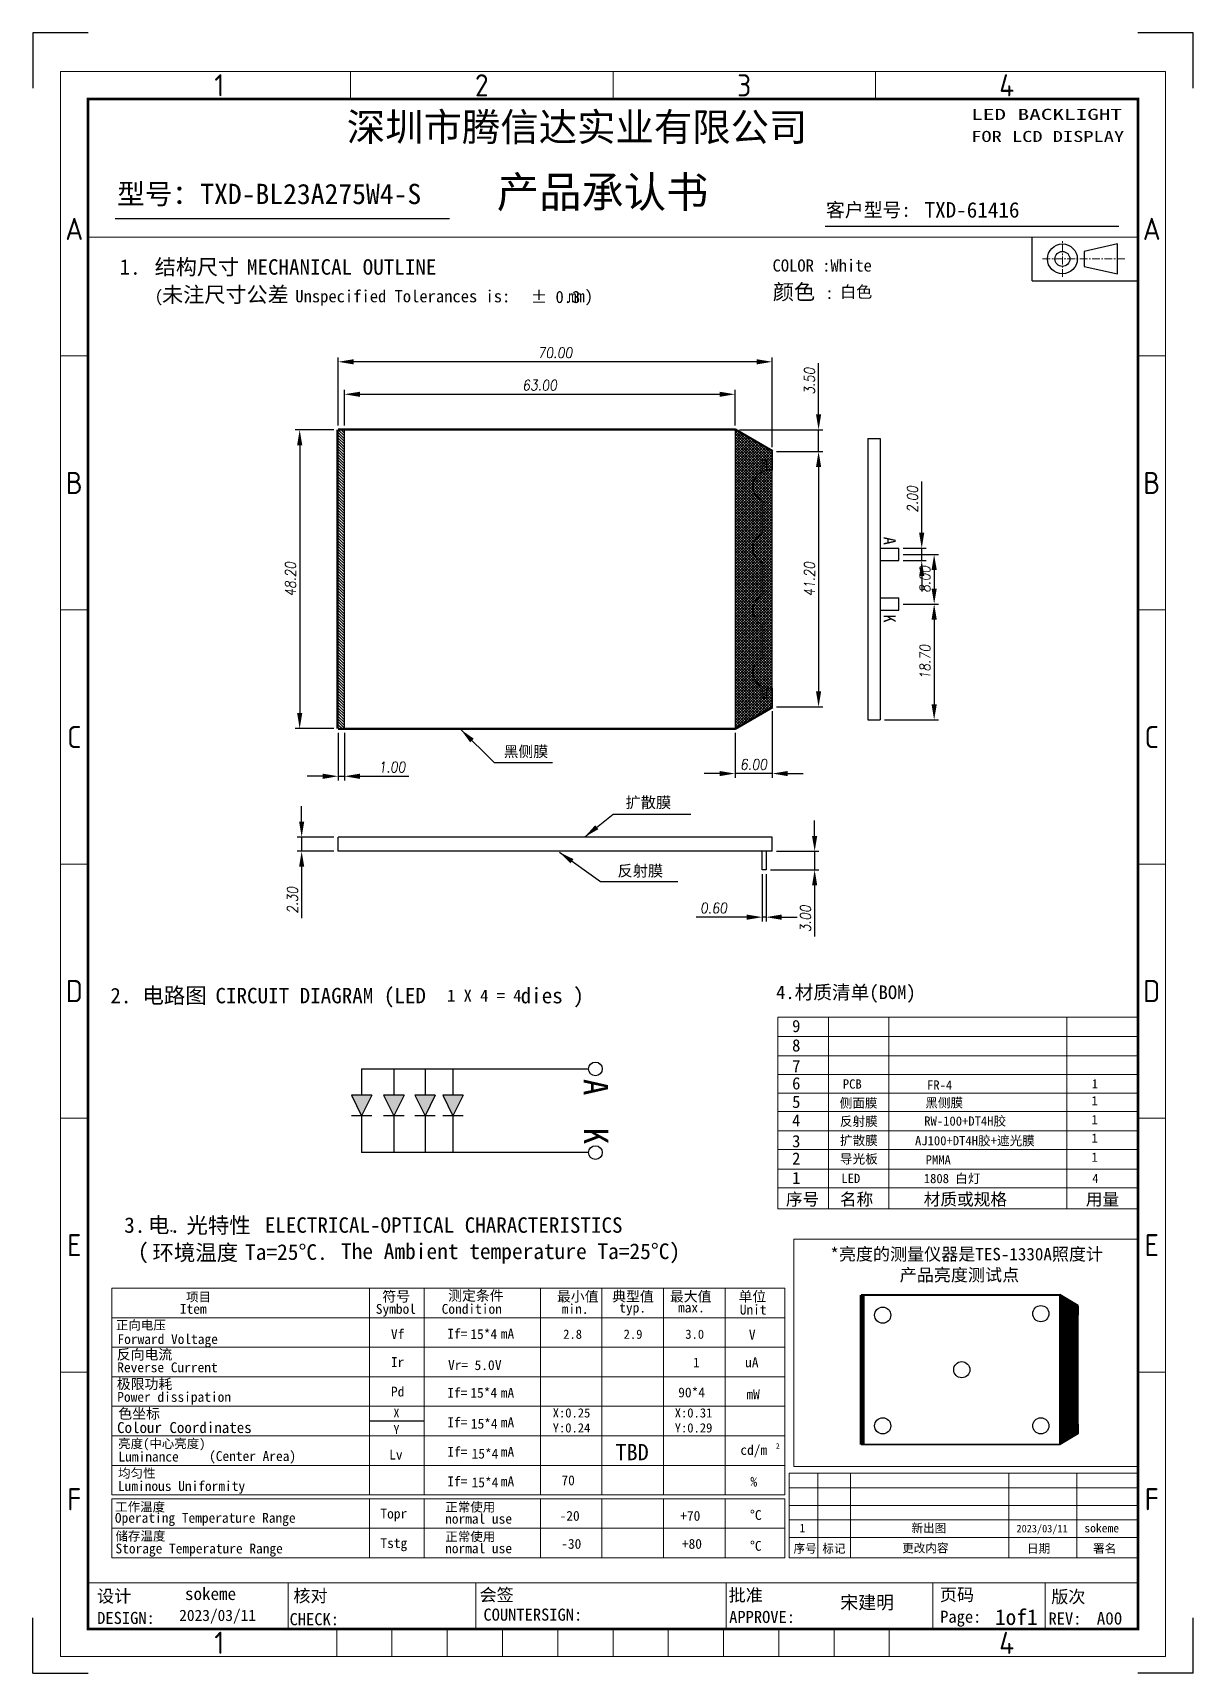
# Model space of a CAD drawing. Header units: millimetres. Extents: x -121 to 67, y 260 to 525.
import ezdxf
from ezdxf.enums import TextEntityAlignment as Align
from ezdxf.lldxf.tags import DXFTag

# ---------------------------------------------------------------- set-up
doc = ezdxf.new("R2010")
doc.units = ezdxf.units.MM
doc.linetypes.add('CENTER', pattern=[2, 1.25, -0.25, 0.25, -0.25])
for name, color, linetype, lineweight in [('CEN', 1, 'CENTER', 9), ('TEXT', 5, 'Continuous', 15), ('图框', 63, 'Continuous', 9)]:
    doc.layers.add(name, color=color, linetype=linetype, lineweight=lineweight)
doc.styles.add('ISO Proportional', font='isocp.shx')
doc.styles.add('RD', font='ROMAND.shx')
doc.styles.add('ROMANS', font='romans.shx', dxfattribs={"width": 0.85, "oblique": 8})
doc.styles.add('STYLE1', font='')
doc.styles.get('STYLE1').set_extended_font_data('SimSun')
tags = doc.linetypes.add('CENTER2', pattern=[1.125, 0.75, -0.125, 0.125, -0.125]).pattern_tags.tags
tags[10:11] = [DXFTag(74, 4), DXFTag(75, 0), DXFTag(340, '0'), DXFTag(46, 1.0), DXFTag(50, 0.0), DXFTag(44, 0.0), DXFTag(45, 0.0)]
tags[8:9] = [DXFTag(74, 4), DXFTag(75, 0), DXFTag(340, '0'), DXFTag(46, 1.0), DXFTag(50, 0.0), DXFTag(44, 0.0), DXFTag(45, 0.0)]
tags[6:7] = [DXFTag(74, 4), DXFTag(75, 0), DXFTag(340, '0'), DXFTag(46, 1.0), DXFTag(50, 0.0), DXFTag(44, 0.0), DXFTag(45, 0.0)]
tags[4:5] = [DXFTag(74, 4), DXFTag(75, 0), DXFTag(340, '0'), DXFTag(46, 1.0), DXFTag(50, 0.0), DXFTag(44, 0.0), DXFTag(45, 0.0)]
doc.dimstyles.new('ISO-25', dxfattribs={"dimtxt": 2.5, "dimasz": 2.5, "dimexe": 1.25, "dimexo": 0.625, "dimtad": 1, "dimtxsty": 'Standard', "dimcen": 2.5, "dimadec": 0, "dimazin": 0, "dimtfac": 1, "dimtmove": 0, "dimatfit": 3, "dimfxl": 1, "dimarcsym": 0})
doc.dimstyles.new('ISO-25$0', dxfattribs={"dimtxt": 1.7, "dimasz": 2.5, "dimexe": 0.7, "dimexo": 0.7, "dimtad": 1, "dimzin": 1, "dimdsep": 46, "dimtxsty": 'ROMANS', "dimcen": 0.5, "dimclrd": 256, "dimclre": 256, "dimclrt": 256, "dimadec": 0, "dimazin": 0, "dimtp": 1.2, "dimtm": 1.2, "dimtfac": 1, "dimtmove": 0, "dimatfit": 3, "dimfxl": 0.5, "dimtolj": 1, "dimarcsym": 0})

msp = doc.modelspace()

# ---------------------------------------------------------------- texts
at = {"color": 7, "style": 'STYLE1'}
for s, p in [('%%P 0.3', (-36.214, 481.483)), ('1 X 4 = 4', (-47.697, 368.763))]:
    msp.add_text(s, height=1.9604, dxfattribs=at).set_placement(p, align=Align.CENTER)
at = {"color": 0, "style": 'STYLE1'}
for s, height, p in [('15*4', 1.5864, (-47.783, 314.338)), ('5.0', 1.5864, (-47.645, 309.331)), ('1', 1.586, (-13.499, 309.756)), ('15*4', 1.5864, (-47.783, 304.873)), ('90*4', 1.5864, (-14.262, 304.927)), ('15*4', 1.5864, (-47.704, 299.885)), ('15*4', 1.5864, (-47.586, 295.054)), ('15*4', 1.5864, (-47.586, 290.42)), ('70', 1.5864, (-34.176, 290.749)), ('-20', 1.5864, (-33.931, 285.013)), ('+70', 1.5864, (-14.472, 285.013)), ('-30', 1.5864, (-33.671, 280.5)), ('+80', 1.5864, (-14.212, 280.5))]:
    msp.add_text(s, height=height, dxfattribs=at).set_placement(p, align=Align.CENTER)
at = {"color": 1, "style": 'STYLE1'}
msp.add_text('A00', height=2.0181, dxfattribs=at).set_placement((51.073, 268.266))
at = {"attachment_point": 1}
for s, insert, char_height, width in [('\\pt27.48;{\\fSimHei|b0|i0|c134|p2;\\H1.05x;深圳市腾信达实业有限公司}', (-69.865, 512.141), 4.32145, 92.46552), ('\\pt30.2249;{\\fSimHei|b0|i0|c134|p2;\\H0.9004x;产品承认书}', (-45.693, 501.889), 5.56075, 39.96955), ('\\pt30.29;{\\fSimSun|b0|i0|c134|p2;\\H0.4x;\\C3;客户型号:  }', (7.409, 497.623), 5.57228, 37.99361), ('TXD-61416', (23.305, 497.76), 2.5, 27.32143), ('{\\fSimSun|b0|i0|c134|p2;\\H1.2x;黑\\fSimSun|b0|i0|c134|p54;\\H1.018x;侧膜}', (-44.55, 410.01), 1.44, 11.98957)]:
    msp.add_mtext(s, dxfattribs=dict(at, insert=insert, char_height=char_height, width=width))
at = {"color": 3, "insert": (-106.908, 500.715), "char_height": 3.2747, "width": 54.12705, "attachment_point": 1}
msp.add_mtext('{\\fSimHei|b0|i0|c134|p2;型号：TXD-BL23A275W4-S}', dxfattribs=at)
at = {"color": 3, "char_height": 1.93179, "attachment_point": 1, "rotation": 270}
for s, insert, width in [('{\\fSimSun|b0|i0|c134|p2;A}', (18.661, 443.769), 2.11719), ('{\\fSimSun|b0|i0|c134|p2;K}', (18.641, 431.234), 1.856033534863854e-12)]:
    msp.add_mtext(s, dxfattribs=dict(at, insert=insert, width=width))
at = {"width": 9.43777, "attachment_point": 3, "style": 'RD'}
for s, insert, char_height in [('{\\fSimSun|b0|i0|c134|p54;扩散膜}', (-17.553, 401.815), 1.8), ('{\\fSimSun|b0|i0|c134|p54;\\H0.9524x;反射膜}', (-18.849, 390.78), 1.89)]:
    msp.add_mtext(s, dxfattribs=dict(at, insert=insert, char_height=char_height))
at = {"color": 0, "attachment_point": 1, "style": 'STYLE1'}
for s, insert, char_height, width in [('{\\C0;4.材质清单(BOM)}', (-0.637, 371.381), 2.20442, 26.06635), ('{\\fSimSun|b0|i0|c134|p54;\\H0.8x;\\C0;宋建明}', (9.717, 272.89), 2.6453, 13.45972)]:
    msp.add_mtext(s, dxfattribs=dict(at, insert=insert, char_height=char_height, width=width))
at = {"char_height": 3.92292, "width": 4.11487, "attachment_point": 1, "rotation": 270}
for s, insert in [('{\\fSimHei|b0|i0|c134|p49;A}', (-27.741, 356.307)), ('{\\fSimHei|b0|i0|c134|p49;K}', (-27.707, 348.44))]:
    msp.add_mtext(s, dxfattribs=dict(at, insert=insert))
at = {"color": 0, "attachment_point": 1}
for s, insert, char_height, width in [('{\\f@Simsun|b0|i0|c134|p65;\\H1.631x;2.8}', (-34.971, 315.859), 0.91122, 7.57178), ('{\\f@Simsun|b0|i0|c134|p65;\\H1.631x;2.9}', (-25.225, 315.859), 0.91122, 7.57178), ('{\\f@Simsun|b0|i0|c134|p65;\\H1.631x;3.0}', (-15.281, 315.859), 0.91122, 7.57178), ('{\\fSimSun|b0|i0|c134|p2;\\H1.631x;X:0.25}', (-36.661, 303.167), 0.91122, 7.57178), ('{\\fSimSun|b0|i0|c134|p2;\\H1.631x;X:0.31}', (-16.982, 303.167), 0.91122, 7.57178), ('{\\fSimSun|b0|i0|c134|p2;\\H1.631x;Y:0.24}', (-36.661, 300.749), 0.91122, 7.57178), ('{\\fSimSun|b0|i0|c134|p2;\\H1.631x;Y:0.29}', (-16.982, 300.749), 0.91122, 7.57178), ('{\\fSimHei|b0|i0|c134|p49;\\H2.889x;TBD}', (-26.546, 297.407), 0.91122, 7.57178), ('{\\fSimHei|b0|i0|c134|p2;2023/03/11}', (38.136, 284.359), 1.21285, 9.09244), ('{\\fSimHei|b0|i0|c134|p2;2023/03/11}', (-96.895, 270.665), 1.81928, 13.63866)]:
    msp.add_mtext(s, dxfattribs=dict(at, insert=insert, char_height=char_height, width=width))
at = {"lineweight": 25, "insert": (34.661, 270.727), "char_height": 2.5226, "width": 11.9828, "attachment_point": 1, "style": 'STYLE1'}
msp.add_mtext('1of1', dxfattribs=at)
at = {"layer": 'TEXT', "color": 0}
for s, width, p, p2 in [('LED BACKLIGHT', 1.106351, (30.832, 511.027), (55.148, 511.027)), ('FOR LCD DISPLAY', 0.965233, (30.832, 507.463), (55.487, 507.463))]:
    msp.add_text(s, height=1.7821, dxfattribs=dict(at, width=width)).set_placement(p, p2, align=Align.FIT)
at = {"layer": 'TEXT', "color": 0, "style": 'STYLE1'}
for s, height, p in [('1.', 2.4951, (-106.517, 486.053)), ('结构尺寸', 2.4951, (-100.847, 486.053)), ('MECHANICAL OUTLINE', 2.49507, (-85.978, 486.053)), ('COLOR :White', 1.96041, (-1.208, 486.557)), ('未注尺寸公差', 2.4951, (-99.656, 481.597)), ('颜色', 2.4951, (-1.16, 482.035)), ('(                Unspecified Tolerances is:       mm)', 1.96041, (-100.845, 481.597)), (':', 1.96, (7.298, 482.135)), ('2.', 2.4951, (-108.004, 368.498)), ('电路图', 2.5336, (-102.824, 368.498)), ('CIRCUIT DIAGRAM (LED         dies )', 2.49507, (-91.055, 368.498)), ('3.', 2.4945, (-105.762, 331.473)), ('电', 2.533, (-101.919, 331.473)), ('光特性', 2.533, (-95.733, 331.419)), ('ELECTRICAL-OPTICAL CHARACTERISTICS', 2.4945, (-83.095, 331.473)), ('.', 2.533, (-98.46, 331.468)), ('(                  The Ambient temperature Ta=25%%DC)', 2.53305, (-103.549, 327.232)), ('环境温度', 2.533, (-101.209, 327.014)), ('Ta=25%%dC.', 2.533, (-86.28, 327.101)), ('*亮度的测量仪器是TES-1330A照度计', 2.01673, (8.115, 327.027)), ('产品亮度测试点', 2.0167, (19.296, 323.669)), ('项目', 1.4762, (-95.786, 320.395)), ('符号', 1.6403, (-64.132, 320.395)), ('测定条件', 1.6403, (-53.521, 320.526)), ('最小值', 1.6403, (-35.986, 320.395)), ('典型值', 1.6403, (-27.079, 320.395)), ('最大值', 1.6403, (-17.769, 320.395)), ('单位', 1.6403, (-6.694, 320.395)), ('Item', 1.5864, (-96.787, 318.405)), ('正向电压', 1.4762, (-107.099, 315.848)), ('Forward Voltage', 1.58645, (-106.849, 313.533)), ('反向电流', 1.6403, (-106.966, 311.03)), ('Reverse Current', 1.58645, (-106.885, 308.97)), ('极限功耗', 1.6403, (-106.966, 306.266)), ('Power dissipation', 1.58645, (-106.885, 304.206)), ('色坐标', 1.6491, (-106.741, 301.488)), ('Colour Coordinates', 1.77223, (-106.91, 299.17)), ('亮度(中心亮度)', 1.4762, (-106.749, 296.734)), ('(Center Area)', 1.58645, (-92.078, 294.66)), ('Luminance', 1.5864, (-106.687, 294.57)), ('均匀性', 1.4762, (-106.749, 291.97)), ('Luminous Uniformity', 1.58645, (-106.772, 289.829)), ('Operating Temperature Range', 1.58645, (-107.269, 284.692)), ('工作温度', 1.4762, (-107.228, 286.52)), ('正常使用', 1.4762, (-53.988, 286.497)), ('储存温度', 1.4762, (-107.17, 281.814)), ('正常使用', 1.4762, (-53.988, 281.733)), ('Storage Temperature Range', 1.58645, (-107.17, 279.749))]:
    msp.add_text(s, height=height, dxfattribs=at).set_placement(p)
for s, height, p in [('9', 1.969, (1.946, 364.839)), ('8', 1.969, (1.946, 361.717)), ('7', 1.969, (1.946, 358.36)), ('6', 1.969, (1.946, 355.589)), ('PCB', 1.4934, (10.122, 355.482)), ('FR-4', 1.4934, (23.705, 355.313)), ('1', 1.493, (50.259, 355.516)), ('5', 1.969, (1.946, 352.602)), ('侧面膜', 1.4934, (9.613, 352.422)), ('黑侧膜', 1.4934, (23.418, 352.464)), ('1', 1.493, (50.223, 352.767)), ('4', 1.969, (1.946, 349.61)), ('反射膜', 1.4934, (9.653, 349.466)), ('RW-100+DT4H胶', 1.49336, (23.251, 349.504)), ('1', 1.493, (50.223, 349.731)), ('3', 1.969, (1.946, 346.253)), ('扩散膜', 1.4934, (9.653, 346.385)), ('AJ100+DT4H胶+遮光膜', 1.49336, (21.766, 346.34)), ('1', 1.493, (50.223, 346.746)), ('2', 1.969, (1.946, 343.45)), ('导光板', 1.4934, (9.653, 343.394)), ('1', 1.493, (50.223, 343.674)), ('PMMA ', 1.4934, (23.481, 343.246)), ('1', 1.969, (1.946, 340.324)), ('LED', 1.4934, (9.886, 340.246)), ('1808 白灯', 1.4934, (23.182, 340.235)), ('4', 1.493, (50.358, 340.266)), ('序号', 1.9691, (0.947, 336.888)), ('名称', 1.9691, (9.653, 336.888)), ('材质或规格', 1.9691, (23.175, 336.888)), ('用量', 1.9691, (49.303, 336.888)), ('1', 1.371, (3.127, 283.828)), ('新出图', 1.3712, (21.186, 283.828)), ('sokeme', 1.3712, (49.076, 283.828)), ('序号', 1.3712, (2.17, 280.537)), ('标记', 1.3712, (6.826, 280.537)), ('更改内容', 1.3712, (19.68, 280.603)), ('日期', 1.3712, (39.827, 280.537)), ('署名', 1.3712, (50.479, 280.537))]:
    msp.add_text(s, height=height, dxfattribs=at).set_placement(p, align=Align.MIDDLE_LEFT)
for s, height, p in [('Symbol', 1.5864, (-61.953, 318.405)), ('Condition', 1.5864, (-49.713, 318.405)), ('min.', 1.5864, (-33.046, 318.405)), ('typ.', 1.5864, (-23.773, 318.608)), ('max.', 1.5864, (-14.298, 318.629)), ('Unit', 1.5864, (-4.337, 318.289)), ('Vf', 1.5864, (-61.669, 314.329)), ('If=     mA', 1.5864, (-48.27, 314.398)), ('V', 1.586, (-4.488, 314.248)), ('Ir', 1.5864, (-61.669, 309.83)), ('Vr=    V', 1.5864, (-49.222, 309.357)), ('uA', 1.5866, (-4.552, 309.782)), ('Pd', 1.5864, (-61.669, 305.066)), ('If=     mA', 1.5864, (-48.27, 304.87)), ('mW', 1.5864, (-4.349, 304.628)), ('X', 1.418, (-61.863, 301.7)), ('If=     mA', 1.5864, (-48.27, 300.106)), ('Y', 1.418, (-61.863, 299.039)), ('Lv', 1.5864, (-61.953, 294.892)), ('If=     mA', 1.5864, (-48.27, 295.342)), ('cd/m', 1.5864, (-4.239, 295.652)), ('2', 0.865, (-0.363, 296.65)), ('If=     mA', 1.5864, (-48.27, 290.578)), ('%', 1.586, (-4.239, 290.547)), ('Topr', 1.5864, (-62.284, 285.382)), ('normal use', 1.5864, (-48.617, 284.543)), ('%%DC', 1.5864, (-3.914, 285.149)), ('Tstg', 1.5864, (-62.284, 280.619)), ('normal use', 1.5864, (-48.617, 279.779)), ('%%DC', 1.5864, (-3.914, 280.169))]:
    msp.add_text(s, height=height, dxfattribs=at).set_placement(p, align=Align.CENTER)
at = {"layer": 'TEXT', "color": 0, "lineweight": 15, "style": 'STYLE1'}
for s, height, p in [('设计', 2.0181, (-110.143, 271.849)), ('sokeme', 2.0181, (-95.964, 272.232)), ('核对', 2.0181, (-78.475, 271.899)), ('会签', 2.0181, (-48.461, 272.052)), ('批准', 2.0181, (-8.285, 272.009)), ('页码', 2.0181, (25.778, 272.088)), ('版次', 2.0181, (43.739, 271.751)), ('DESIGN:', 1.9519, (-110.128, 268.362)), ('CHECK:', 1.9519, (-79.096, 268.157)), ('COUNTERSIGN:', 1.95189, (-47.836, 268.895)), ('APPROVE:', 1.9519, (-8.209, 268.524)), ('Page:', 1.9519, (25.82, 268.567)), ('REV:', 1.9519, (43.29, 268.265))]:
    msp.add_text(s, height=height, dxfattribs=at).set_placement(p)
at = {"layer": 'TEXT', "color": 0, "insert": (9.69, 484.246), "char_height": 1.8979, "width": 15.15094, "attachment_point": 1, "style": 'STYLE1'}
msp.add_mtext('白色', dxfattribs=at)

# ---------------------------------------------------------------- blocks, each defined once
blk = doc.blocks.new('asdfasdgdfghghjgjhkhjklqwerwryeyturtuyzxcbxcvnbvbmnsfdgsfd')
at = {"const_width": 0.5}
blk.add_lwpolyline([(20.97, 289.91), (210.97, 289.91), (210.97, 12.91), (20.97, 12.91), (20.97, 289.91)], dxfattribs=at)
at = {"layer": 'Defpoints', "color": 132}
for p, q in [((10.97, 301.91), (10.97, 291.91)), ((20.97, 301.91), (10.97, 301.91)), ((220.97, 301.91), (210.97, 301.91)), ((220.97, 291.91), (220.97, 301.91)), ((10.97, 4.91), (10.97, 14.91)), ((220.97, 4.91), (220.97, 14.91)), ((10.97, 4.91), (20.97, 4.91)), ((220.97, 4.91), (210.97, 4.91))]:
    blk.add_line(p, q, dxfattribs=at)
at = {"layer": '图框'}
for p, q in [((215.97, 294.91), (15.97, 294.91)), ((15.97, 294.91), (15.97, 7.91)), ((68.47, 289.91), (68.47, 294.91)), ((115.97, 289.91), (115.97, 294.91)), ((163.47, 289.91), (163.47, 294.91)), ((215.97, 294.91), (215.97, 7.91)), ((210.97, 289.91), (20.97, 289.91)), ((20.97, 289.91), (20.97, 12.91)), ((210.97, 12.91), (210.97, 289.91)), ((20.97, 243.41), (15.97, 243.41)), ((215.97, 243.41), (210.97, 243.41)), ((20.97, 197.41), (15.97, 197.41)), ((215.97, 197.41), (210.97, 197.41)), ((15.97, 151.41), (20.97, 151.41)), ((210.97, 151.41), (215.97, 151.41)), ((20.97, 105.41), (15.97, 105.41)), ((215.97, 105.41), (210.97, 105.41)), ((20.97, 59.41), (15.97, 59.41)), ((215.97, 59.41), (210.97, 59.41)), ((20.97, 12.91), (210.97, 12.91)), ((65.97, 7.91), (65.97, 12.91)), ((75.97, 7.91), (75.97, 12.91)), ((85.97, 7.91), (85.97, 12.91)), ((95.97, 7.91), (95.97, 12.91)), ((105.97, 7.91), (105.97, 12.91)), ((115.97, 12.91), (115.97, 7.91)), ((125.97, 7.91), (125.97, 12.91)), ((135.97, 7.91), (135.97, 12.91)), ((145.97, 7.91), (145.97, 12.91)), ((155.97, 7.91), (155.97, 12.91)), ((165.97, 7.91), (165.97, 12.91)), ((215.97, 7.91), (15.97, 7.91)), ((65.97, 7.91), (165.97, 7.91))]:
    blk.add_line(p, q, dxfattribs=at)
at = {"layer": '图框', "style": 'ISO Proportional'}
for s, p in [('1', (44.72, 292.41)), ('2', (92.22, 292.41)), ('3', (139.72, 292.41)), ('4', (187.22, 292.41)), ('A', (18.47, 266.41)), ('A', (213.47, 266.41)), ('B', (18.47, 220.41)), ('B', (213.47, 220.41)), ('C', (18.47, 174.41)), ('C', (213.47, 174.41)), ('D', (18.47, 128.41)), ('D', (213.47, 128.41)), ('E', (18.47, 82.41)), ('E', (213.47, 82.41)), ('F', (18.47, 36.41)), ('F', (213.47, 36.41)), ('1', (44.72, 10.41)), ('4', (187.22, 10.41))]:
    blk.add_text(s, height=4, dxfattribs=at).set_placement(p, align=Align.MIDDLE)
blk = doc.blocks.new('*D23')
at = {"color": 6, "lineweight": -2}
for p, q in [((-70.26, 461.72), (-70.26, 467.46)), ((-67.76, 466.76), (-9.76, 466.76)), ((-7.26, 461.72), (-7.26, 467.46))]:
    blk.add_line(p, q, dxfattribs=at)
at = {"color": 6}
for points in [[(-67.76, 467.17), (-67.76, 466.34), (-70.26, 466.76)], [(-9.76, 467.17), (-9.76, 466.34), (-7.26, 466.76)]]:
    blk.add_solid(points, dxfattribs=at)
at = {"layer": 'Defpoints', "color": 0}
for p in [(-7.26, 466.76), (-70.26, 461.02), (-7.26, 461.02)]:
    blk.add_point(p, dxfattribs=at)
at = {"color": 3, "insert": (-38.76, 468.23), "char_height": 1.7, "attachment_point": 5, "style": 'ROMANS'}
blk.add_mtext('\\A1;63.00', dxfattribs=at)
blk = doc.blocks.new('*D24')
at = {"color": 6, "lineweight": -2}
for p, q in [((-71.26, 461.72), (-71.26, 472.7)), ((-3.76, 472), (-68.76, 472)), ((-1.26, 458.22), (-1.26, 472.7))]:
    blk.add_line(p, q, dxfattribs=at)
at = {"color": 6}
for points in [[(-68.76, 472.41), (-68.76, 471.58), (-71.26, 472)], [(-3.76, 472.41), (-3.76, 471.58), (-1.26, 472)]]:
    blk.add_solid(points, dxfattribs=at)
at = {"layer": 'Defpoints', "color": 0}
for p in [(-71.26, 472), (-71.26, 461.02), (-1.26, 457.52)]:
    blk.add_point(p, dxfattribs=at)
at = {"color": 3, "insert": (-36.26, 473.47), "char_height": 1.7, "attachment_point": 5, "style": 'ROMANS'}
blk.add_mtext('\\A1;70.00', dxfattribs=at)
blk = doc.blocks.new('*D25')
at = {"color": 6, "lineweight": -2}
for p, q in [((-71.96, 461.02), (-78.17, 461.02)), ((-77.47, 458.52), (-77.47, 415.32)), ((-71.96, 412.82), (-78.17, 412.82))]:
    blk.add_line(p, q, dxfattribs=at)
at = {"color": 6}
for points in [[(-77.88, 458.52), (-77.05, 458.52), (-77.47, 461.02)], [(-77.88, 415.32), (-77.05, 415.32), (-77.47, 412.82)]]:
    blk.add_solid(points, dxfattribs=at)
at = {"layer": 'Defpoints', "color": 0}
for p in [(-71.26, 461.02), (-77.47, 412.82), (-71.26, 412.82)]:
    blk.add_point(p, dxfattribs=at)
at = {"color": 3, "insert": (-78.94, 436.92), "char_height": 1.7, "attachment_point": 5, "rotation": 90, "style": 'ROMANS'}
blk.add_mtext('\\A1;48.20', dxfattribs=at)
blk = doc.blocks.new('*D26')
at = {"color": 6, "lineweight": -2}
for p, q in [((-71.26, 412.12), (-71.26, 404.43)), ((-70.26, 412.12), (-70.26, 404.43)), ((-73.76, 405.13), (-76.26, 405.13)), ((-71.26, 405.13), (-70.26, 405.13)), ((-67.76, 405.13), (-59.87, 405.13))]:
    blk.add_line(p, q, dxfattribs=at)
at = {"color": 6}
for points in [[(-73.76, 405.55), (-73.76, 404.71), (-71.26, 405.13)], [(-67.76, 405.55), (-67.76, 404.71), (-70.26, 405.13)]]:
    blk.add_solid(points, dxfattribs=at)
at = {"layer": 'Defpoints', "color": 0}
for p in [(-71.26, 412.82), (-70.26, 412.82), (-70.26, 405.13)]:
    blk.add_point(p, dxfattribs=at)
at = {"color": 3, "insert": (-62.57, 406.61), "char_height": 1.7, "attachment_point": 5, "style": 'ROMANS'}
blk.add_mtext('\\A1;1.00', dxfattribs=at)
blk = doc.blocks.new('*D27')
at = {"color": 6, "lineweight": -2}
for p, q in [((-1.26, 415.62), (-1.26, 404.87)), ((-7.26, 412.12), (-7.26, 404.87)), ((-9.76, 405.57), (-12.26, 405.57)), ((-1.26, 405.57), (-7.26, 405.57)), ((1.24, 405.57), (3.74, 405.57))]:
    blk.add_line(p, q, dxfattribs=at)
at = {"color": 6}
for points in [[(-9.76, 405.98), (-9.76, 405.15), (-7.26, 405.57)], [(1.24, 405.98), (1.24, 405.15), (-1.26, 405.57)]]:
    blk.add_solid(points, dxfattribs=at)
at = {"layer": 'Defpoints', "color": 0}
for p in [(-1.26, 416.32), (-7.26, 412.82), (-7.26, 405.57)]:
    blk.add_point(p, dxfattribs=at)
at = {"color": 3, "insert": (-4.26, 407.04), "char_height": 1.7, "attachment_point": 5, "style": 'ROMANS'}
blk.add_mtext('\\A1;6.00', dxfattribs=at)
blk = doc.blocks.new('*D28')
at = {"color": 6, "lineweight": -2}
for p, q in [((-0.56, 457.52), (6.91, 457.52)), ((6.21, 455.02), (6.21, 418.82)), ((-0.56, 416.32), (6.91, 416.32))]:
    blk.add_line(p, q, dxfattribs=at)
at = {"color": 6}
for points in [[(5.8, 455.02), (6.63, 455.02), (6.21, 457.52)], [(5.8, 418.82), (6.63, 418.82), (6.21, 416.32)]]:
    blk.add_solid(points, dxfattribs=at)
at = {"layer": 'Defpoints', "color": 0}
for p in [(-1.26, 457.52), (-1.26, 416.32), (6.21, 416.32)]:
    blk.add_point(p, dxfattribs=at)
at = {"color": 3, "insert": (4.74, 436.92), "char_height": 1.7, "attachment_point": 5, "rotation": 90, "style": 'ROMANS'}
blk.add_mtext('\\A1;41.20', dxfattribs=at)
blk = doc.blocks.new('*D29')
at = {"color": 6, "lineweight": -2}
for p, q in [((6.21, 463.52), (6.21, 471.77)), ((-6.56, 461.02), (6.91, 461.02)), ((6.21, 457.52), (6.21, 461.02)), ((-0.56, 457.52), (6.91, 457.52)), ((6.21, 455.02), (6.21, 452.52))]:
    blk.add_line(p, q, dxfattribs=at)
at = {"color": 6}
for points in [[(5.8, 463.52), (6.63, 463.52), (6.21, 461.02)], [(5.8, 455.02), (6.63, 455.02), (6.21, 457.52)]]:
    blk.add_solid(points, dxfattribs=at)
at = {"layer": 'Defpoints', "color": 0}
for p in [(-7.26, 461.02), (6.21, 461.02), (-1.26, 457.52)]:
    blk.add_point(p, dxfattribs=at)
at = {"color": 3, "insert": (4.74, 468.89), "char_height": 1.7, "attachment_point": 5, "rotation": 90, "style": 'ROMANS'}
blk.add_mtext('\\A1;3.50', dxfattribs=at)
blk = doc.blocks.new('*D30')
at = {"color": 6, "lineweight": -2}
for p, q in [((-77.15, 397.82), (-77.15, 400.32)), ((-71.96, 395.32), (-77.85, 395.32)), ((-77.15, 395.32), (-77.15, 393.02)), ((-71.96, 393.02), (-77.85, 393.02)), ((-77.15, 390.52), (-77.15, 382.23))]:
    blk.add_line(p, q, dxfattribs=at)
at = {"color": 6}
for points in [[(-77.56, 397.82), (-76.73, 397.82), (-77.15, 395.32)], [(-77.56, 390.52), (-76.73, 390.52), (-77.15, 393.02)]]:
    blk.add_solid(points, dxfattribs=at)
at = {"layer": 'Defpoints', "color": 0}
for p in [(-71.26, 395.32), (-77.15, 393.02), (-71.26, 393.02)]:
    blk.add_point(p, dxfattribs=at)
at = {"color": 3, "insert": (-78.62, 385.13), "char_height": 1.7, "attachment_point": 5, "rotation": 90, "style": 'ROMANS'}
blk.add_mtext('\\A1;2.30', dxfattribs=at)
blk = doc.blocks.new('*D31')
at = {"color": 6, "lineweight": -2}
for p, q in [((5.58, 395.52), (5.58, 398.02)), ((-0.56, 393.02), (6.28, 393.02)), ((5.58, 393.02), (5.58, 390.02)), ((-1.56, 390.02), (6.28, 390.02)), ((5.58, 387.52), (5.58, 379.28))]:
    blk.add_line(p, q, dxfattribs=at)
at = {"color": 6}
for points in [[(5.16, 395.52), (6, 395.52), (5.58, 393.02)], [(5.16, 387.52), (6, 387.52), (5.58, 390.02)]]:
    blk.add_solid(points, dxfattribs=at)
at = {"layer": 'Defpoints', "color": 0}
for p in [(-1.26, 393.02), (-2.26, 390.02), (5.58, 390.02)]:
    blk.add_point(p, dxfattribs=at)
at = {"color": 3, "insert": (4.11, 382.15), "char_height": 1.7, "attachment_point": 5, "rotation": 90, "style": 'ROMANS'}
blk.add_mtext('\\A1;3.00', dxfattribs=at)
blk = doc.blocks.new('*D32')
at = {"color": 6, "lineweight": -2}
for p, q in [((-2.86, 389.32), (-2.86, 381.7)), ((-2.26, 389.32), (-2.26, 381.7)), ((-5.36, 382.4), (-13.55, 382.4)), ((-2.26, 382.4), (-2.86, 382.4)), ((0.24, 382.4), (2.74, 382.4))]:
    blk.add_line(p, q, dxfattribs=at)
at = {"color": 6}
for points in [[(-5.36, 382.82), (-5.36, 381.98), (-2.86, 382.4)], [(0.24, 382.82), (0.24, 381.98), (-2.26, 382.4)]]:
    blk.add_solid(points, dxfattribs=at)
at = {"layer": 'Defpoints', "color": 0}
for p in [(-2.86, 390.02), (-2.26, 390.02), (-2.86, 382.4)]:
    blk.add_point(p, dxfattribs=at)
at = {"color": 3, "insert": (-10.71, 383.87), "char_height": 1.7, "attachment_point": 5, "style": 'ROMANS'}
blk.add_mtext('\\A1;0.60', dxfattribs=at)
blk = doc.blocks.new('*D33')
at = {"color": 6, "lineweight": -2}
for p, q in [((19.84, 440.92), (25.55, 440.92)), ((24.85, 438.42), (24.85, 435.42)), ((19.84, 432.92), (25.55, 432.92))]:
    blk.add_line(p, q, dxfattribs=at)
at = {"color": 6}
for points in [[(24.44, 438.42), (25.27, 438.42), (24.85, 440.92)], [(24.44, 435.42), (25.27, 435.42), (24.85, 432.92)]]:
    blk.add_solid(points, dxfattribs=at)
at = {"layer": 'Defpoints', "color": 0}
for p in [(19.14, 440.92), (19.14, 432.92), (24.85, 432.92)]:
    blk.add_point(p, dxfattribs=at)
at = {"color": 3, "insert": (23.38, 436.92), "char_height": 1.7, "attachment_point": 5, "rotation": 90, "style": 'ROMANS'}
blk.add_mtext('\\A1;8.00', dxfattribs=at)
blk = doc.blocks.new('*D34')
at = {"color": 6, "lineweight": -2}
for p, q in [((22.85, 444.42), (22.85, 452.71)), ((19.84, 441.92), (23.55, 441.92)), ((19.84, 439.92), (23.55, 439.92)), ((22.85, 439.92), (22.85, 441.92)), ((22.85, 437.42), (22.85, 434.92))]:
    blk.add_line(p, q, dxfattribs=at)
at = {"color": 6}
for points in [[(22.43, 444.42), (23.26, 444.42), (22.85, 441.92)], [(22.43, 437.42), (23.26, 437.42), (22.85, 439.92)]]:
    blk.add_solid(points, dxfattribs=at)
at = {"layer": 'Defpoints', "color": 0}
for p in [(19.14, 441.92), (19.14, 439.92), (22.85, 441.92)]:
    blk.add_point(p, dxfattribs=at)
at = {"color": 3, "insert": (21.37, 449.82), "char_height": 1.7, "attachment_point": 5, "rotation": 90, "style": 'ROMANS'}
blk.add_mtext('\\A1;2.00', dxfattribs=at)
blk = doc.blocks.new('*D35')
at = {"color": 6, "lineweight": -2}
for p, q in [((19.84, 432.92), (25.55, 432.92)), ((24.85, 430.42), (24.85, 416.72)), ((16.84, 414.22), (25.55, 414.22))]:
    blk.add_line(p, q, dxfattribs=at)
at = {"color": 6}
for points in [[(24.44, 430.42), (25.27, 430.42), (24.85, 432.92)], [(24.44, 416.72), (25.27, 416.72), (24.85, 414.22)]]:
    blk.add_solid(points, dxfattribs=at)
at = {"layer": 'Defpoints', "color": 0}
for p in [(19.14, 432.92), (16.14, 414.22), (24.85, 414.22)]:
    blk.add_point(p, dxfattribs=at)
at = {"color": 3, "insert": (23.38, 423.57), "char_height": 1.7, "attachment_point": 5, "rotation": 90, "style": 'ROMANS'}
blk.add_mtext('\\A1;18.70', dxfattribs=at)

# ---------------------------------------------------------------- dimensions: what is measured, and where the dimension line sits
for base, p1, p2, picture, middle in [((-71.264, 471.998), (-1.264, 457.521), (-71.264, 461.021), '*D24', (-36.264, 473.473)), ((-7.264, 466.757), (-70.264, 461.021), (-7.264, 461.021), '*D23', (-38.764, 468.232)), ((-7.264, 405.567), (-1.264, 416.321), (-7.264, 412.821), '*D27', (-4.264, 407.042)), ((-70.264, 405.131), (-71.264, 412.821), (-70.264, 412.821), '*D26', (-62.569, 406.606)), ((-2.864, 382.399), (-2.264, 390.022), (-2.864, 390.022), '*D32', (-10.708, 383.874))]:
    dim = msp.add_linear_dim(base=base, p1=p1, p2=p2, dimstyle='ISO-25$0', override={"dimclrd": 6, "dimclre": 6, "dimclrt": 3, "dimfxl": 1.25})
    dim.commit()
    dim.dimension.update_dxf_attribs({"geometry": picture, "text_midpoint": middle})
for base, p1, p2, picture, middle in [((6.214, 461.021), (-1.264, 457.521), (-7.264, 461.021), '*D29', (4.739, 468.893)), ((-77.467, 412.821), (-71.264, 461.021), (-71.264, 412.821), '*D25', (-78.942, 436.921)), ((6.214, 416.321), (-1.264, 457.521), (-1.264, 416.321), '*D28', (4.739, 436.921)), ((22.846, 441.921), (19.141, 439.921), (19.141, 441.921), '*D34', (21.371, 449.816)), ((24.853, 432.921), (19.141, 440.921), (19.141, 432.921), '*D33', (23.378, 436.921)), ((24.853, 414.221), (19.141, 432.921), (16.141, 414.221), '*D35', (23.378, 423.571)), ((-77.146, 393.022), (-71.264, 395.322), (-71.264, 393.022), '*D30', (-78.621, 385.127)), ((5.58, 390.022), (-1.264, 393.022), (-2.264, 390.022), '*D31', (4.105, 382.15))]:
    dim = msp.add_linear_dim(base=base, p1=p1, p2=p2, angle=270, dimstyle='ISO-25$0', override={"dimclrd": 6, "dimclre": 6, "dimclrt": 3, "dimfxl": 1.25})
    dim.commit()
    dim.dimension.update_dxf_attribs({"geometry": picture, "text_midpoint": middle})

# ---------------------------------------------------------------- hatches: boundary and pattern name
h = msp.add_hatch()
h.set_pattern_fill('ANSI31', color=256, scale=0.1, angle=-90, style=0)
h.set_pattern_definition([(315, (-405.3553, 679.29074), (0.2245064, 0.2245064), [])])
h.paths.add_polyline_path([(-70.264, 461.021), (-71.264, 461.021), (-71.264, 412.821), (-70.264, 412.821)])
h = msp.add_hatch()
h.set_pattern_fill('ANSI37', color=5, scale=0.1, angle=-90, style=0)
h.set_pattern_definition([(315, (-405.3553, 679.29074), (0.2245064, 0.2245064), []), (45, (-405.3553, 679.29074), (-0.2245064, 0.2245064), [])])
h.paths.add_polyline_path([(-1.264, 454.521), (-2.264, 454.521), (-2.264, 456.121), (-2.914, 456.121), (-2.914, 454.171, 0.6666667), (-2.914, 449.671), (-2.914, 444.171, 0.6666667), (-2.914, 439.671), (-2.914, 434.171, 0.6666667), (-2.914, 429.671), (-2.914, 424.171, 0.6666667), (-2.914, 419.671), (-2.914, 417.721), (-2.264, 417.721), (-2.264, 419.321), (-1.264, 419.321)], flags=17)
h.paths.add_polyline_path([(-7.264, 412.821), (-1.264, 416.321), (-1.264, 419.321), (-2.264, 419.321), (-2.264, 417.721), (-2.914, 417.721), (-2.914, 419.671, -0.6666667), (-2.914, 424.171), (-2.914, 429.671, -0.6666667), (-2.914, 434.171), (-2.914, 439.671, -0.6666667), (-2.914, 444.171), (-2.914, 449.671, -0.6666667), (-2.914, 454.171), (-2.914, 456.121), (-2.264, 456.121), (-2.264, 454.521), (-1.264, 454.521), (-1.264, 457.521), (-7.264, 461.021)])
for points in [[(-67.474, 350.355), (-69.128, 353.663), (-65.82, 353.663)], [(-69.128, 353.663), (-65.82, 353.663), (-67.474, 350.355)], [(-69.128, 353.663), (-65.82, 353.663), (-67.474, 350.355)], [(-69.128, 353.663), (-65.82, 353.663), (-67.474, 350.355)], [(-69.128, 353.663), (-65.82, 353.663), (-67.474, 350.355)], [(-69.128, 353.663), (-65.82, 353.663), (-67.474, 350.355)], [(-69.128, 353.663), (-65.82, 353.663), (-67.474, 350.355)], [(-65.82, 353.663), (-67.474, 350.355), (-69.128, 353.663)], [(-62.288, 350.355), (-63.942, 353.663), (-60.634, 353.663)], [(-63.942, 353.663), (-60.634, 353.663), (-62.288, 350.355)], [(-63.942, 353.663), (-60.634, 353.663), (-62.288, 350.355)], [(-63.942, 353.663), (-60.634, 353.663), (-62.288, 350.355)], [(-63.942, 353.663), (-60.634, 353.663), (-62.288, 350.355)], [(-63.942, 353.663), (-60.634, 353.663), (-62.288, 350.355)], [(-63.942, 353.663), (-60.634, 353.663), (-62.288, 350.355)], [(-60.634, 353.663), (-62.288, 350.355), (-63.942, 353.663)], [(-57.248, 350.355), (-58.902, 353.663), (-55.594, 353.663)], [(-58.902, 353.663), (-55.594, 353.663), (-57.248, 350.355)], [(-58.902, 353.663), (-55.594, 353.663), (-57.248, 350.355)], [(-58.902, 353.663), (-55.594, 353.663), (-57.248, 350.355)], [(-58.902, 353.663), (-55.594, 353.663), (-57.248, 350.355)], [(-58.902, 353.663), (-55.594, 353.663), (-57.248, 350.355)], [(-58.902, 353.663), (-55.594, 353.663), (-57.248, 350.355)], [(-55.594, 353.663), (-57.248, 350.355), (-58.902, 353.663)], [(-52.748, 350.355), (-54.402, 353.663), (-51.094, 353.663)], [(-54.402, 353.663), (-51.094, 353.663), (-52.748, 350.355)], [(-54.402, 353.663), (-51.094, 353.663), (-52.748, 350.355)], [(-54.402, 353.663), (-51.094, 353.663), (-52.748, 350.355)], [(-54.402, 353.663), (-51.094, 353.663), (-52.748, 350.355)], [(-54.402, 353.663), (-51.094, 353.663), (-52.748, 350.355)], [(-54.402, 353.663), (-51.094, 353.663), (-52.748, 350.355)], [(-51.094, 353.663), (-52.748, 350.355), (-54.402, 353.663)]]:
    msp.add_hatch(color=256).paths.add_polyline_path(points)
h = msp.add_hatch()
h.set_pattern_fill('ANSI31', color=256, scale=0.05, angle=-90, style=0)
h.set_pattern_definition([(315, (-153.98834, 430.56841), (0.1122532, 0.1122532), [])])
h.paths.add_polyline_path([(13.557, 321.433), (13.057, 321.433), (13.057, 297.333), (13.557, 297.333)])
h = msp.add_hatch()
h.set_pattern_fill('ANSI37', color=5, scale=0.05, angle=-90, style=0)
h.set_pattern_definition([(315, (-153.98834, 430.56841), (0.1122532, 0.1122532), []), (45, (-153.98834, 430.56841), (-0.1122532, 0.1122532), [])])
h.paths.add_polyline_path([(48.057, 318.183), (47.557, 318.183), (47.557, 318.983), (47.232, 318.983), (47.232, 318.008, 0.6666667), (47.232, 315.758), (47.232, 313.008, 0.6666667), (47.232, 310.758), (47.232, 308.008, 0.6666667), (47.232, 305.758), (47.232, 303.008, 0.6666667), (47.232, 300.758), (47.232, 299.783), (47.557, 299.783), (47.557, 300.583), (48.057, 300.583)], flags=17)
h.paths.add_polyline_path([(45.057, 297.333), (48.057, 299.083), (48.057, 300.583), (47.557, 300.583), (47.557, 299.783), (47.232, 299.783), (47.232, 300.758, -0.6666667), (47.232, 303.008), (47.232, 305.758, -0.6666667), (47.232, 308.008), (47.232, 310.758, -0.6666667), (47.232, 313.008), (47.232, 315.758, -0.6666667), (47.232, 318.008), (47.232, 318.983), (47.557, 318.983), (47.557, 318.183), (48.057, 318.183), (48.057, 319.683), (45.057, 321.433)])

# ---------------------------------------------------------------- linework, layer by layer
at = {"color": 3}
for p, q in [((-107.208, 495.121), (-53.282, 495.121)), ((7.263, 493.859), (54.609, 493.859))]:
    msp.add_line(p, q, dxfattribs=at)
for p, q in [((40.671, 485.058), (40.671, 492.107)), ((40.671, 485.058), (57.735, 485.058)), ((-71.264, 412.821), (-71.264, 461.021)), ((-71.264, 461.021), (-7.264, 461.021)), ((-70.264, 412.821), (-70.264, 461.021)), ((-7.264, 461.021), (-7.264, 412.821)), ((-1.264, 457.521), (-7.264, 461.021)), ((14.141, 459.621), (14.141, 414.221)), ((14.141, 459.621), (16.141, 459.621)), ((16.141, 459.621), (16.141, 414.221)), ((-2.914, 456.121), (-2.914, 454.171)), ((-2.264, 456.121), (-2.914, 456.121)), ((-2.264, 456.121), (-2.264, 454.521)), ((-1.264, 457.521), (-1.264, 454.521)), ((-1.264, 454.521), (-2.264, 454.521)), ((-1.264, 419.321), (-1.264, 454.521)), ((-2.914, 449.671), (-2.914, 444.171)), ((-2.914, 439.671), (-2.914, 434.171)), ((16.141, 433.921), (19.141, 433.921)), ((16.141, 431.921), (19.141, 431.921)), ((19.141, 431.921), (19.141, 433.921)), ((-2.914, 429.671), (-2.914, 424.171)), ((-2.914, 419.671), (-2.914, 417.721)), ((-2.264, 419.321), (-2.264, 417.721)), ((-1.264, 419.321), (-2.264, 419.321)), ((-1.264, 419.321), (-1.264, 416.321)), ((-1.264, 416.321), (-7.264, 412.821)), ((-2.264, 417.721), (-2.914, 417.721)), ((14.141, 414.221), (16.141, 414.221)), ((-7.264, 412.821), (-71.264, 412.821)), ((-1.264, 395.322), (-71.264, 395.322)), ((-71.264, 393.022), (-71.264, 395.322)), ((-1.264, 393.022), (-1.264, 395.322)), ((-1.264, 393.022), (-71.264, 393.022)), ((-2.864, 390.022), (-2.864, 393.022)), ((-2.264, 393.022), (-2.264, 390.022)), ((-2.264, 390.022), (-2.864, 390.022)), ((-67.474, 357.912), (-30.881, 357.912)), ((-67.474, 357.912), (-67.474, 353.663)), ((-67.474, 357.912), (-67.474, 353.663)), ((-67.474, 357.912), (-67.474, 353.663)), ((-67.474, 357.912), (-67.474, 353.663)), ((-67.474, 357.912), (-67.474, 353.663)), ((-67.474, 357.912), (-67.474, 353.663)), ((-67.474, 357.912), (-67.474, 353.663)), ((-67.474, 357.912), (-67.474, 353.663)), ((-62.288, 357.912), (-62.288, 353.663)), ((-62.288, 357.912), (-62.288, 353.663)), ((-62.288, 357.912), (-62.288, 353.663)), ((-62.288, 357.912), (-62.288, 353.663)), ((-62.288, 357.912), (-62.288, 353.663)), ((-62.288, 357.912), (-62.288, 353.663)), ((-62.288, 357.912), (-62.288, 353.663)), ((-62.288, 357.912), (-62.288, 353.663)), ((-57.248, 357.912), (-57.248, 353.663)), ((-57.248, 357.912), (-57.248, 353.663)), ((-57.248, 357.912), (-57.248, 353.663)), ((-57.248, 357.912), (-57.248, 353.663)), ((-57.248, 357.912), (-57.248, 353.663)), ((-57.248, 357.912), (-57.248, 353.663)), ((-57.248, 357.912), (-57.248, 353.663)), ((-57.248, 357.912), (-57.248, 353.663)), ((-52.748, 357.912), (-52.748, 353.663)), ((-52.748, 357.912), (-52.748, 353.663)), ((-52.748, 357.912), (-52.748, 353.663)), ((-52.748, 357.912), (-52.748, 353.663)), ((-52.748, 357.912), (-52.748, 353.663)), ((-52.748, 357.912), (-52.748, 353.663)), ((-52.748, 357.912), (-52.748, 353.663)), ((-52.748, 357.912), (-52.748, 353.663)), ((-65.82, 353.663), (-69.128, 353.663)), ((-69.128, 353.663), (-67.474, 350.355)), ((-69.128, 353.663), (-67.474, 350.355)), ((-65.82, 353.663), (-69.128, 353.663)), ((-65.82, 353.663), (-69.128, 353.663)), ((-69.128, 353.663), (-67.474, 350.355)), ((-69.128, 353.663), (-67.474, 350.355)), ((-65.82, 353.663), (-69.128, 353.663)), ((-65.82, 353.663), (-69.128, 353.663)), ((-69.128, 353.663), (-67.474, 350.355)), ((-69.128, 353.663), (-67.474, 350.355)), ((-65.82, 353.663), (-69.128, 353.663)), ((-65.82, 353.663), (-69.128, 353.663)), ((-69.128, 353.663), (-67.474, 350.355)), ((-69.128, 353.663), (-67.474, 350.355)), ((-65.82, 353.663), (-69.128, 353.663)), ((-65.82, 353.663), (-67.474, 350.355)), ((-65.82, 353.663), (-67.474, 350.355)), ((-65.82, 353.663), (-67.474, 350.355)), ((-65.82, 353.663), (-67.474, 350.355)), ((-65.82, 353.663), (-67.474, 350.355)), ((-65.82, 353.663), (-67.474, 350.355)), ((-65.82, 353.663), (-67.474, 350.355)), ((-65.82, 353.663), (-67.474, 350.355)), ((-60.634, 353.663), (-63.942, 353.663)), ((-63.942, 353.663), (-62.288, 350.355)), ((-63.942, 353.663), (-62.288, 350.355)), ((-60.634, 353.663), (-63.942, 353.663)), ((-60.634, 353.663), (-63.942, 353.663)), ((-63.942, 353.663), (-62.288, 350.355)), ((-63.942, 353.663), (-62.288, 350.355)), ((-60.634, 353.663), (-63.942, 353.663)), ((-60.634, 353.663), (-63.942, 353.663)), ((-63.942, 353.663), (-62.288, 350.355)), ((-63.942, 353.663), (-62.288, 350.355)), ((-60.634, 353.663), (-63.942, 353.663)), ((-60.634, 353.663), (-63.942, 353.663)), ((-63.942, 353.663), (-62.288, 350.355)), ((-63.942, 353.663), (-62.288, 350.355)), ((-60.634, 353.663), (-63.942, 353.663)), ((-60.634, 353.663), (-62.288, 350.355)), ((-60.634, 353.663), (-62.288, 350.355)), ((-60.634, 353.663), (-62.288, 350.355)), ((-60.634, 353.663), (-62.288, 350.355)), ((-60.634, 353.663), (-62.288, 350.355)), ((-60.634, 353.663), (-62.288, 350.355)), ((-60.634, 353.663), (-62.288, 350.355)), ((-60.634, 353.663), (-62.288, 350.355)), ((-55.594, 353.663), (-58.902, 353.663)), ((-58.902, 353.663), (-57.248, 350.355)), ((-58.902, 353.663), (-57.248, 350.355)), ((-55.594, 353.663), (-58.902, 353.663)), ((-55.594, 353.663), (-58.902, 353.663)), ((-58.902, 353.663), (-57.248, 350.355)), ((-58.902, 353.663), (-57.248, 350.355)), ((-55.594, 353.663), (-58.902, 353.663)), ((-55.594, 353.663), (-58.902, 353.663)), ((-58.902, 353.663), (-57.248, 350.355)), ((-58.902, 353.663), (-57.248, 350.355)), ((-55.594, 353.663), (-58.902, 353.663)), ((-55.594, 353.663), (-58.902, 353.663)), ((-58.902, 353.663), (-57.248, 350.355)), ((-58.902, 353.663), (-57.248, 350.355)), ((-55.594, 353.663), (-58.902, 353.663)), ((-55.594, 353.663), (-57.248, 350.355)), ((-55.594, 353.663), (-57.248, 350.355)), ((-55.594, 353.663), (-57.248, 350.355)), ((-55.594, 353.663), (-57.248, 350.355)), ((-55.594, 353.663), (-57.248, 350.355)), ((-55.594, 353.663), (-57.248, 350.355)), ((-55.594, 353.663), (-57.248, 350.355)), ((-55.594, 353.663), (-57.248, 350.355)), ((-51.094, 353.663), (-54.402, 353.663)), ((-54.402, 353.663), (-52.748, 350.355)), ((-54.402, 353.663), (-52.748, 350.355)), ((-51.094, 353.663), (-54.402, 353.663)), ((-51.094, 353.663), (-54.402, 353.663)), ((-54.402, 353.663), (-52.748, 350.355)), ((-54.402, 353.663), (-52.748, 350.355)), ((-51.094, 353.663), (-54.402, 353.663)), ((-51.094, 353.663), (-54.402, 353.663)), ((-54.402, 353.663), (-52.748, 350.355)), ((-54.402, 353.663), (-52.748, 350.355)), ((-51.094, 353.663), (-54.402, 353.663)), ((-51.094, 353.663), (-54.402, 353.663)), ((-54.402, 353.663), (-52.748, 350.355)), ((-54.402, 353.663), (-52.748, 350.355)), ((-51.094, 353.663), (-54.402, 353.663)), ((-51.094, 353.663), (-52.748, 350.355)), ((-51.094, 353.663), (-52.748, 350.355)), ((-51.094, 353.663), (-52.748, 350.355)), ((-51.094, 353.663), (-52.748, 350.355)), ((-51.094, 353.663), (-52.748, 350.355)), ((-51.094, 353.663), (-52.748, 350.355)), ((-51.094, 353.663), (-52.748, 350.355)), ((-51.094, 353.663), (-52.748, 350.355)), ((-65.82, 350.355), (-69.128, 350.355)), ((-65.82, 350.355), (-69.128, 350.355)), ((-65.82, 350.355), (-69.128, 350.355)), ((-65.82, 350.355), (-69.128, 350.355)), ((-65.82, 350.355), (-69.128, 350.355)), ((-65.82, 350.355), (-69.128, 350.355)), ((-65.82, 350.355), (-69.128, 350.355)), ((-65.82, 350.355), (-69.128, 350.355)), ((-67.474, 350.355), (-67.474, 344.414)), ((-67.474, 350.355), (-67.474, 344.414)), ((-67.474, 350.355), (-67.474, 344.414)), ((-67.474, 350.355), (-67.474, 344.414)), ((-67.474, 350.355), (-67.474, 344.414)), ((-67.474, 350.355), (-67.474, 344.414)), ((-67.474, 350.355), (-67.474, 344.414)), ((-67.474, 350.355), (-67.474, 344.414)), ((-60.634, 350.355), (-63.942, 350.355)), ((-60.634, 350.355), (-63.942, 350.355)), ((-60.634, 350.355), (-63.942, 350.355)), ((-60.634, 350.355), (-63.942, 350.355)), ((-60.634, 350.355), (-63.942, 350.355)), ((-60.634, 350.355), (-63.942, 350.355)), ((-60.634, 350.355), (-63.942, 350.355)), ((-60.634, 350.355), (-63.942, 350.355)), ((-62.288, 350.355), (-62.288, 344.414)), ((-62.288, 350.355), (-62.288, 344.414)), ((-62.288, 350.355), (-62.288, 344.414)), ((-62.288, 350.355), (-62.288, 344.414)), ((-62.288, 350.355), (-62.288, 344.414)), ((-62.288, 350.355), (-62.288, 344.414)), ((-62.288, 350.355), (-62.288, 344.414)), ((-62.288, 350.355), (-62.288, 344.414)), ((-55.594, 350.355), (-58.902, 350.355)), ((-55.594, 350.355), (-58.902, 350.355)), ((-55.594, 350.355), (-58.902, 350.355)), ((-55.594, 350.355), (-58.902, 350.355)), ((-55.594, 350.355), (-58.902, 350.355)), ((-55.594, 350.355), (-58.902, 350.355)), ((-55.594, 350.355), (-58.902, 350.355)), ((-55.594, 350.355), (-58.902, 350.355)), ((-57.248, 350.355), (-57.248, 344.414)), ((-57.248, 350.355), (-57.248, 344.414)), ((-57.248, 350.355), (-57.248, 344.414)), ((-57.248, 350.355), (-57.248, 344.414)), ((-57.248, 350.355), (-57.248, 344.414)), ((-57.248, 350.355), (-57.248, 344.414)), ((-57.248, 350.355), (-57.248, 344.414)), ((-57.248, 350.355), (-57.248, 344.414)), ((-51.094, 350.355), (-54.402, 350.355)), ((-51.094, 350.355), (-54.402, 350.355)), ((-51.094, 350.355), (-54.402, 350.355)), ((-51.094, 350.355), (-54.402, 350.355)), ((-51.094, 350.355), (-54.402, 350.355)), ((-51.094, 350.355), (-54.402, 350.355)), ((-51.094, 350.355), (-54.402, 350.355)), ((-51.094, 350.355), (-54.402, 350.355)), ((-52.748, 350.355), (-52.748, 344.414)), ((-52.748, 350.355), (-52.748, 344.414)), ((-52.748, 350.355), (-52.748, 344.414)), ((-52.748, 350.355), (-52.748, 344.414)), ((-52.748, 350.355), (-52.748, 344.414)), ((-52.748, 350.355), (-52.748, 344.414)), ((-52.748, 350.355), (-52.748, 344.414)), ((-52.748, 350.355), (-52.748, 344.414)), ((-30.881, 344.414), (-67.474, 344.414)), ((13.057, 297.333), (13.057, 321.433)), ((13.057, 321.433), (45.057, 321.433)), ((13.557, 297.333), (13.557, 321.433)), ((45.057, 321.433), (45.057, 297.333)), ((48.057, 319.683), (45.057, 321.433)), ((47.232, 318.983), (47.232, 318.008)), ((47.557, 318.983), (47.232, 318.983)), ((47.557, 318.983), (47.557, 318.183)), ((48.057, 318.183), (47.557, 318.183)), ((48.057, 319.683), (48.057, 318.183)), ((48.057, 300.583), (48.057, 318.183)), ((47.232, 315.758), (47.232, 313.008)), ((47.232, 310.758), (47.232, 308.008)), ((47.232, 305.758), (47.232, 303.008)), ((48.057, 299.083), (45.057, 297.333)), ((47.232, 300.758), (47.232, 299.783)), ((47.557, 299.783), (47.232, 299.783)), ((47.557, 300.583), (47.557, 299.783)), ((48.057, 300.583), (47.557, 300.583)), ((48.057, 300.583), (48.057, 299.083)), ((45.057, 297.333), (13.057, 297.333))]:
    msp.add_line(p, q)
at = {"color": 3, "linetype": 'CENTER2'}
for p, q in [((-71.414, 412.821), (-71.414, 461.021)), ((-71.264, 461.171), (-7.264, 461.171)), ((-1.189, 457.65), (-7.189, 461.15)), ((-1.189, 416.191), (-7.189, 412.691)), ((-7.264, 412.671), (-71.264, 412.671)), ((12.982, 297.333), (12.982, 321.433)), ((13.057, 321.508), (45.057, 321.508)), ((48.095, 319.748), (45.095, 321.498)), ((45.057, 297.258), (13.057, 297.258)), ((48.095, 299.019), (45.095, 297.269))]:
    msp.add_line(p, q, dxfattribs=at)
at = {"color": 1}
for p, q in [((16.141, 441.921), (19.141, 441.921)), ((16.141, 439.921), (19.141, 439.921)), ((19.141, 439.921), (19.141, 441.921))]:
    msp.add_line(p, q, dxfattribs=at)
at = {"color": 0}
for p, q in [((57.714, 366.258), (57.714, 335.315)), ((-66.197, 301.155), (-57.373, 301.155))]:
    msp.add_line(p, q, dxfattribs=at)
at = {"color": 5}
msp.add_line((57.714, 330.45), (57.714, 293.764), dxfattribs=at)
at = {"color": 4}
msp.add_line((57.714, 292.687), (57.714, 279.031), dxfattribs=at)
at = {"const_width": 0.178}
msp.add_lwpolyline([(-111.594, 492.107), (57.714, 492.107)], dxfattribs=at)
msp.add_lwpolyline([(54.41, 491.005), (49.037, 489.802), (49.037, 487.396), (54.41, 486.193)], close=True)
for centre, radius in [((45.535, 488.599), 2.406), ((45.535, 488.599), 1.203), ((-29.778, 357.912), 1.103), ((-29.778, 344.414), 1.103), ((16.557, 318.185), 1.304), ((42.057, 318.433), 1.304), ((29.307, 309.383), 1.304), ((16.557, 300.333), 1.304), ((42.057, 300.333), 1.304)]:
    msp.add_circle(centre, radius)
for centre, radius in [((-1.977, 451.921), 2.438), ((-1.977, 441.921), 2.438), ((-1.977, 431.921), 2.438), ((-1.977, 421.921), 2.438), ((47.701, 316.883), 1.219), ((47.701, 311.883), 1.219), ((47.701, 306.883), 1.219), ((47.701, 301.883), 1.219)]:
    msp.add_arc(centre, radius, 112.61986, 247.38014)
at = {"layer": 'CEN'}
for p, q in [((45.535, 485.712), (45.535, 491.486)), ((42.327, 488.599), (55.615, 488.599))]:
    msp.add_line(p, q, dxfattribs=at)
at = {"layer": 'TEXT', "color": 0}
msp.add_line((-28.744, 288.559), (-28.744, 279.031), dxfattribs=at)
at = {"layer": 'TEXT', "color": 0, "lineweight": 15}
for p, q in [((-79.322, 274.94), (-79.322, 267.546)), ((-49.046, 274.94), (-49.046, 267.546)), ((-8.692, 274.94), (-8.692, 267.546)), ((24.631, 274.94), (24.631, 267.546)), ((42.731, 267.546), (42.731, 274.94))]:
    msp.add_line(p, q, dxfattribs=at)
at = {"layer": 'TEXT', "color": 0}
for points in [[(-98.168, 331.652), (-98.202, 331.796), (-98.225, 331.823), (-98.072, 331.776), (-98.051, 331.725)], [(57.714, 330.45), (2.218, 330.45), (2.218, 293.764), (57.714, 293.764)], [(-107.76, 322.535), (-107.76, 289.187)], [(-107.76, 322.535), (0.759, 322.535)], [(-66.197, 322.535), (-66.197, 289.187)], [(-57.373, 322.535), (-57.373, 289.187)], [(-38.655, 322.535), (-38.655, 289.187)], [(-28.744, 322.535), (-28.744, 289.187)], [(-18.799, 322.535), (-18.799, 289.187)], [(-8.854, 322.535), (-8.854, 289.187)], [(-8.854, 322.535), (-8.854, 289.187)], [(0.759, 322.535), (0.759, 289.187)], [(-107.76, 317.771), (0.759, 317.771)], [(-107.76, 313.007), (0.759, 313.007)], [(-107.76, 308.243), (0.759, 308.243)], [(-107.76, 303.479), (0.759, 303.479)], [(-107.76, 298.715), (0.759, 298.715)], [(-107.76, 293.951), (0.759, 293.951)], [(-107.76, 289.187), (0.759, 289.187)], [(-107.76, 288.559), (-107.76, 279.031)], [(-107.76, 288.559), (0.759, 288.559)], [(-66.197, 288.514), (-66.197, 278.986)], [(-57.373, 288.559), (-57.373, 279.031)], [(-38.655, 288.559), (-38.655, 279.031)], [(-18.799, 288.559), (-18.799, 279.031)], [(-8.854, 288.559), (-8.854, 279.031)], [(0.759, 288.559), (0.759, 279.031)], [(-107.76, 283.795), (0.759, 283.795)], [(-107.76, 279.031), (0.759, 279.031)]]:
    msp.add_lwpolyline(points, dxfattribs=at)
at = {"layer": 'TEXT', "color": 0, "lineweight": 15, "const_width": 0.178}
msp.add_lwpolyline([(-111.487, 274.988), (57.715, 274.988)], dxfattribs=at)
at = {"layer": '图框', "color": 0}
for p, q in [((-0.352, 366.258), (57.714, 366.258)), ((-0.352, 335.315), (-0.352, 366.258)), ((7.82, 335.315), (7.82, 366.258)), ((17.536, 335.315), (17.536, 366.258)), ((46.258, 335.315), (46.258, 366.258)), ((-0.352, 363.137), (57.714, 363.137)), ((-0.352, 360.016), (57.714, 360.016)), ((-0.352, 357.041), (57.714, 357.041)), ((-0.352, 354.005), (57.714, 354.005)), ((-0.352, 351.03), (57.714, 351.03)), ((-0.352, 347.909), (57.714, 347.909)), ((-0.352, 344.934), (57.714, 344.934)), ((-0.352, 341.727), (57.714, 341.727)), ((-0.352, 338.752), (57.714, 338.752)), ((-0.352, 335.315), (57.714, 335.315))]:
    msp.add_line(p, q, dxfattribs=at)
at = {"layer": '图框', "color": 4}
for p, q in [((1.451, 292.687), (57.714, 292.687)), ((1.451, 279.031), (1.451, 292.687)), ((6.069, 279.031), (6.069, 292.687)), ((11.342, 279.031), (11.342, 292.687)), ((36.912, 279.031), (36.912, 292.687)), ((47.882, 279.031), (47.882, 292.687)), ((1.451, 290.353), (57.714, 290.353)), ((1.451, 287.504), (57.714, 287.504)), ((1.451, 285.171), (57.714, 285.171)), ((1.451, 282.322), (57.714, 282.322)), ((1.451, 279.031), (57.714, 279.031))]:
    msp.add_line(p, q, dxfattribs=at)

# ---------------------------------------------------------------- block references
at = {"lineweight": 50, "xscale": 0.8910880771437348, "yscale": 0.8910880771430811, "zscale": 0.8910880771434533}
msp.add_blockref('asdfasdgdfghghjgjhkhjklqwerwryeyturtuyzxcbxcvnbvbmnsfdgsfd', (-130.279, 256.048), dxfattribs=at)

msp.set_redraw_order([(e.dxf.handle, doc.entitydb.next_handle()) for e in msp.query("TEXT MTEXT ATTDEF DIMENSION ARC_DIMENSION")])  # texts and dimensions are drawn at this point

# ---------------------------------------------------------------- leaders
at = {"color": 6}
for points in [[(-51.472, 412.653), (-46.094, 407.37), (-36.708, 407.37)], [(-31.505, 395.344), (-26.92, 399.027), (-14.414, 399.027)], [(-35.584, 392.884), (-28.981, 388.141), (-16.475, 388.141)]]:
    msp.add_leader(points, dimstyle='ISO-25', override={"dimgap": 0.625, "dimtad": 0}, dxfattribs=at)

doc.saveas('drawing.dxf')
